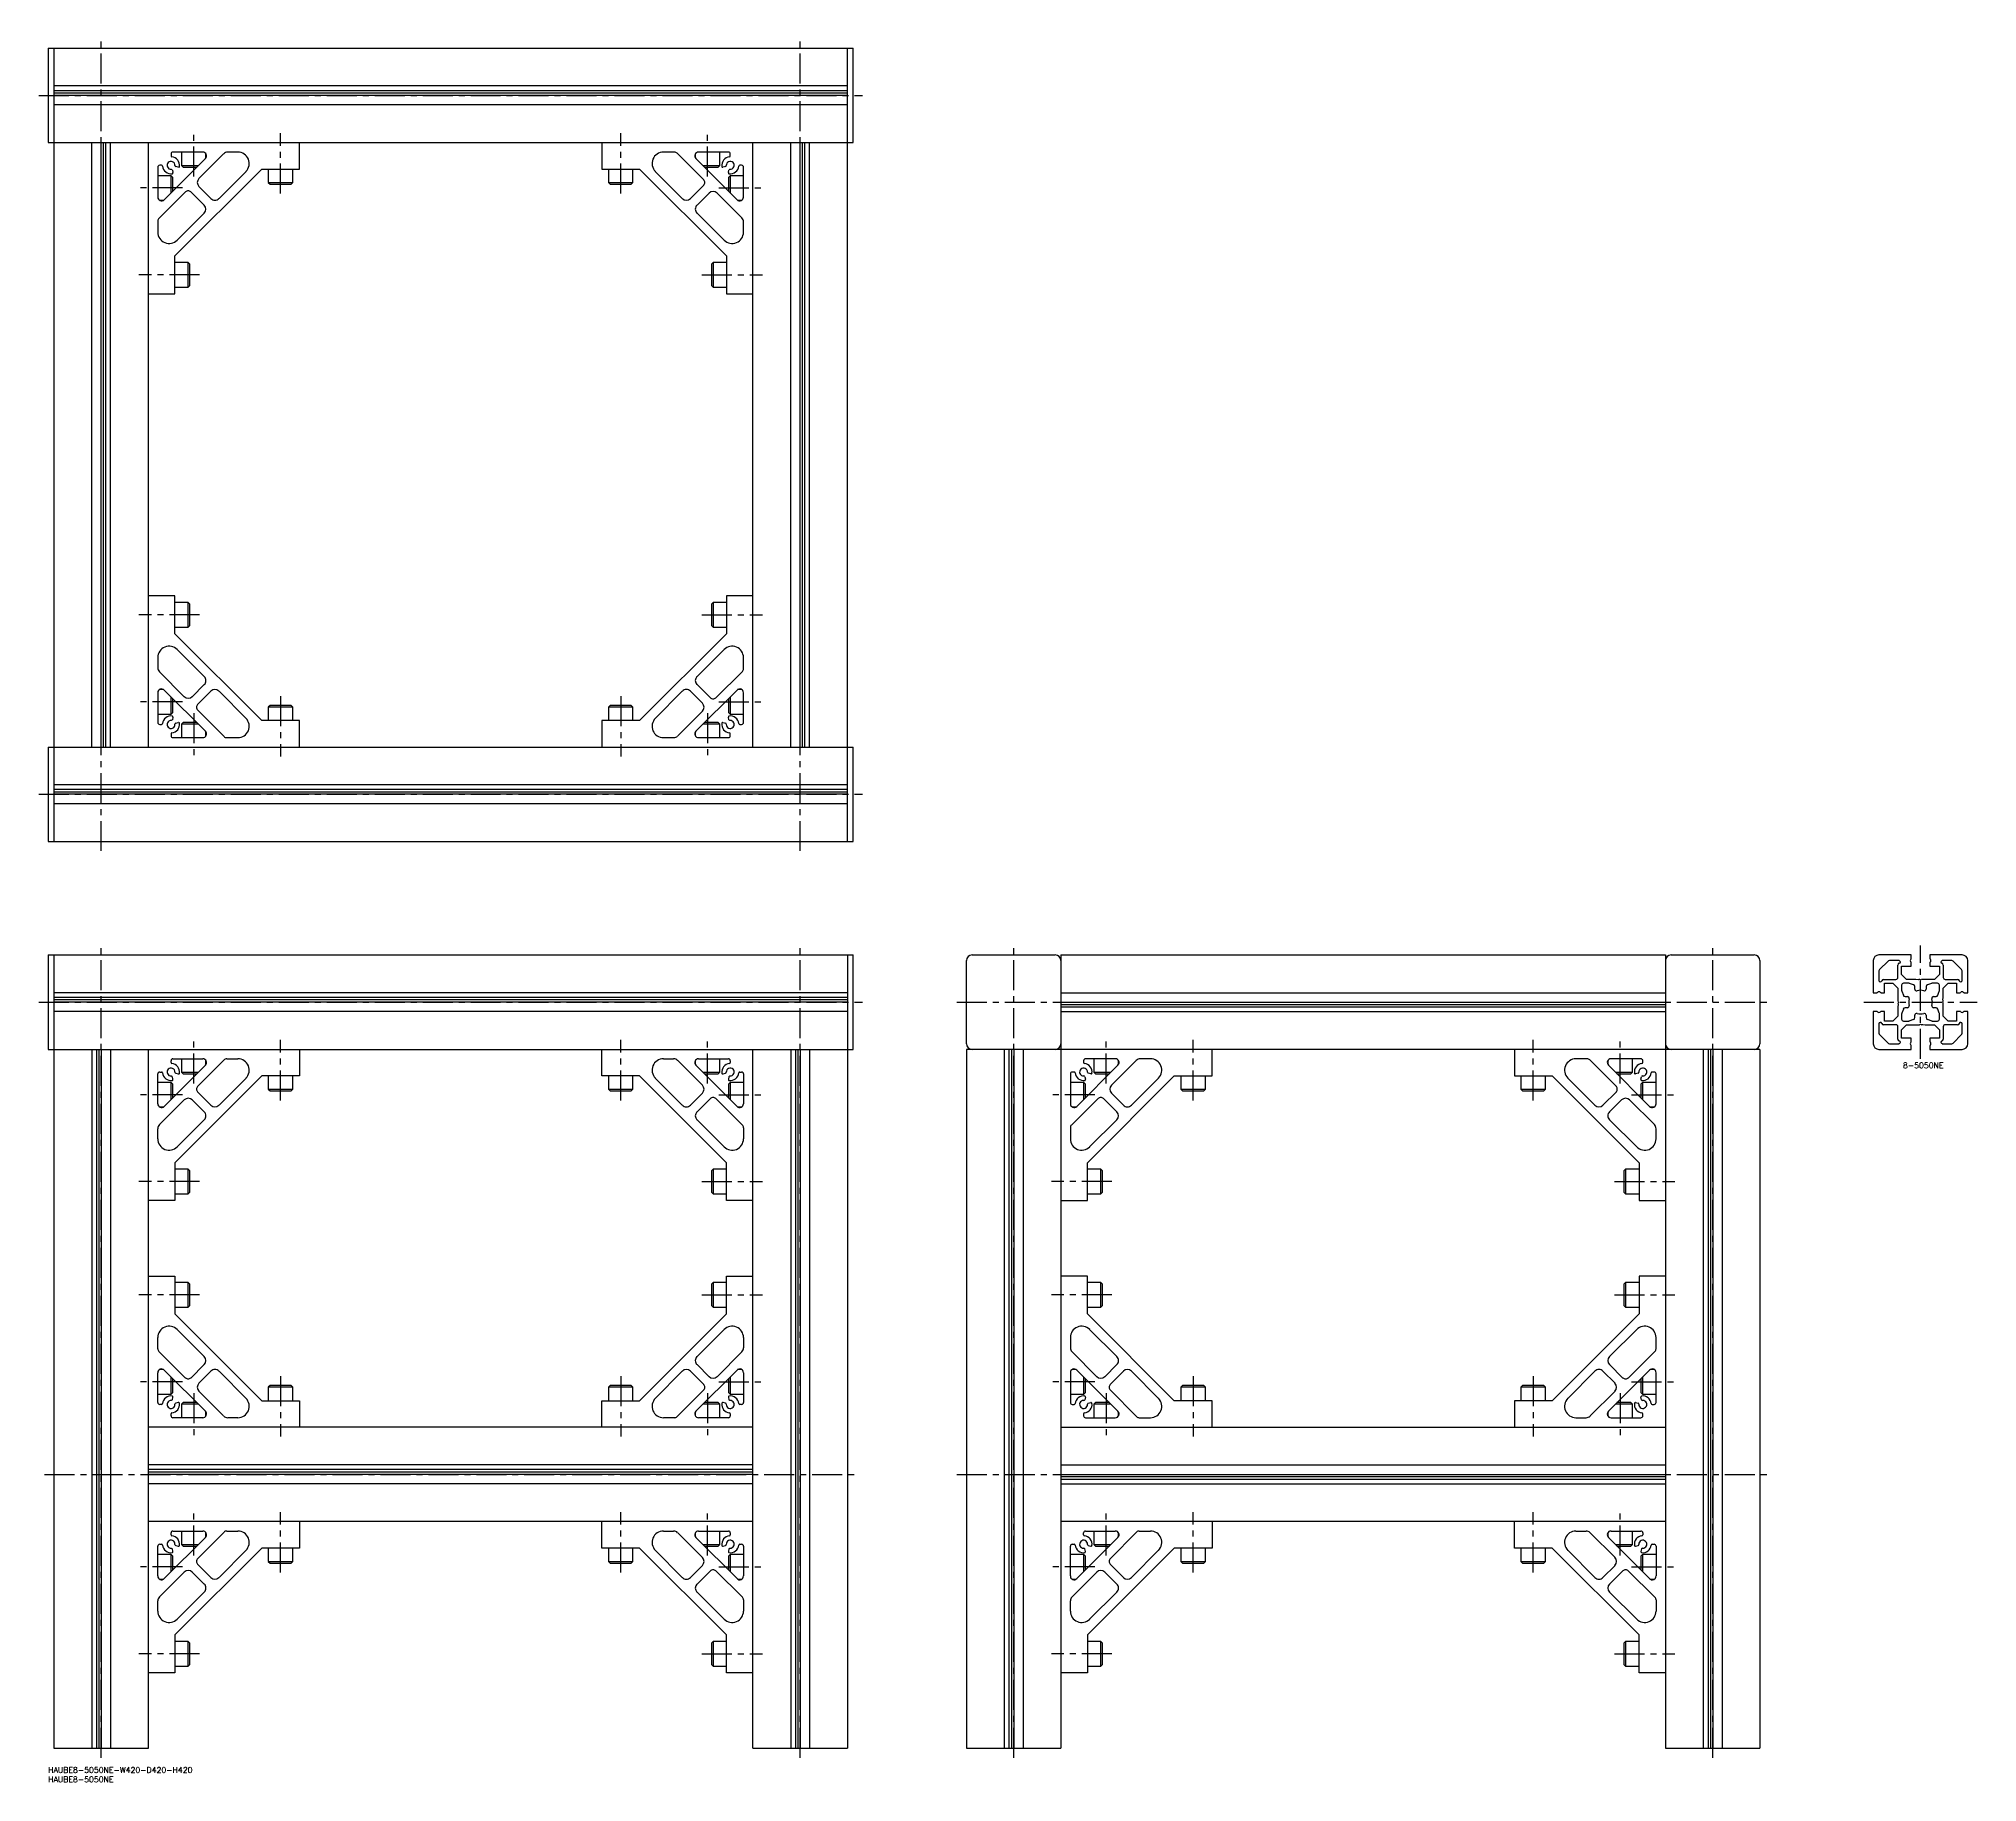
# Model space of a CAD drawing. Extents: x -5 to 1021, y -8 to 915.
import ezdxf

# ---------------------------------------------------------------- set-up
doc = ezdxf.new("R2010")
doc.units = 0
doc.header["$LTSCALE"] = 0.5
doc.linetypes.add('CENTER', pattern=[50.8, 31.75, -6.35, 6.35, -6.35])
for name, color, linetype in [('MSM_CENTER', 1, 'CENTER'), ('MSM_CONTINUOUS', 7, 'CONTINUOUS'), ('MSM_PART_NUMBER', 7, 'CONTINUOUS')]:
    doc.layers.add(name, color=color, linetype=linetype)
doc.styles.get("Standard").update_dxf_attribs({"font": 'txt.shx', "height": 3, "bigfont": 'bigfont.shx'})

# ---------------------------------------------------------------- blocks, each defined once
blk = doc.blocks.new('*U8')
at = {"layer": 'MSM_PART_NUMBER'}
blk.add_text('HAUBE8-5050NE-W420-D420-H420', height=3, dxfattribs=at).set_placement((0, -3))
blk = doc.blocks.new('*U9')
at = {"layer": 'MSM_PART_NUMBER'}
blk.add_text('HAUBE8-5050NE', height=3, dxfattribs=at).set_placement((0, -8))
blk = doc.blocks.new('*U10')
at = {"layer": 'MSM_PART_NUMBER'}
blk.add_text('8-5050NE', height=3, dxfattribs=at).set_placement((981.7, 370))

msp = doc.modelspace()

# ---------------------------------------------------------------- linework, layer by layer
at = {"layer": 'MSM_CENTER'}
for p, q in [((28, 485), (28, 915)), ((398, 485), (398, 915)), ((-5, 885), (431, 885)), ((77, 842), (77, 865)), ((123, 833), (123, 865)), ((303, 833), (303, 865)), ((349, 842), (349, 865)), ((71, 836), (48, 836)), ((355, 836), (378, 836)), ((80, 790), (48, 790)), ((346, 790), (378, 790)), ((80, 610), (48, 610)), ((346, 610), (378, 610)), ((123, 567), (123, 535)), ((303, 567), (303, 535)), ((71, 564), (48, 564)), ((77, 558), (77, 535)), ((349, 558), (349, 535)), ((355, 564), (378, 564)), ((-5, 515), (431, 515)), ((28, 5), (28, 435)), ((398, 5), (398, 435)), ((511, 5), (511, 435)), ((881, 5), (881, 435)), ((991, 375), (991, 435)), ((-5, 405), (431, 405)), ((481, 405), (911, 405)), ((961, 405), (1021, 405)), ((77, 362), (77, 385)), ((123, 353), (123, 385)), ((303, 353), (303, 385)), ((349, 362), (349, 385)), ((560, 362), (560, 385)), ((606, 353), (606, 385)), ((786, 353), (786, 385)), ((832, 362), (832, 385)), ((71, 356), (48, 356)), ((355, 356), (378, 356)), ((554, 356), (531, 356)), ((838, 356), (861, 356)), ((80, 310), (48, 310)), ((346, 310), (378, 310)), ((563, 310), (531, 310)), ((829, 310), (861, 310)), ((80, 250), (48, 250)), ((346, 250), (378, 250)), ((563, 250), (531, 250)), ((829, 250), (861, 250)), ((123, 207), (123, 175)), ((303, 207), (303, 175)), ((606, 207), (606, 175)), ((786, 207), (786, 175)), ((71, 204), (48, 204)), ((77, 198), (77, 175)), ((349, 198), (349, 175)), ((355, 204), (378, 204)), ((554, 204), (531, 204)), ((560, 198), (560, 175)), ((832, 198), (832, 175)), ((838, 204), (861, 204)), ((-2, 155), (428, 155)), ((481, 155), (911, 155)), ((77, 112), (77, 135)), ((123, 103), (123, 135)), ((303, 103), (303, 135)), ((349, 112), (349, 135)), ((560, 112), (560, 135)), ((606, 103), (606, 135)), ((786, 103), (786, 135)), ((832, 112), (832, 135)), ((71, 106), (48, 106)), ((355, 106), (378, 106)), ((554, 106), (531, 106)), ((838, 106), (861, 106)), ((80, 60), (48, 60)), ((346, 60), (378, 60)), ((563, 60), (531, 60)), ((829, 60), (861, 60))]:
    msp.add_line(p, q, dxfattribs=at)
at = {"layer": 'MSM_CONTINUOUS'}
for p, q in [((0, 910), (0, 860)), ((0, 910), (426, 910)), ((3, 910), (3, 490)), ((423, 490), (423, 910)), ((426, 860), (426, 910)), ((423, 890), (3, 890)), ((423, 887.5), (3, 887.5)), ((423, 886.2), (3, 886.2)), ((423, 885), (3, 885)), ((423, 880), (3, 880)), ((0, 860), (426, 860)), ((23, 540), (23, 860)), ((28, 540), (28, 860)), ((29.2, 540), (29.2, 860)), ((30.5, 540), (30.5, 860)), ((33, 540), (33, 860)), ((53, 540), (53, 860)), ((61.4, 829.8), (83.2, 851.6)), ((65, 854), (65, 853)), ((81.8, 855), (66, 855)), ((70.5, 855), (70.5, 847.9)), ((92.8, 854.1), (79.7, 841)), ((83.5, 851.9), (83.5, 854.1)), ((100.4, 855), (95, 855)), ((133, 846), (133, 860)), ((293, 860), (293, 846)), ((331.5, 855), (325.6, 855)), ((347, 840.3), (332.9, 854.4)), ((342.5, 854.1), (342.5, 851.9)), ((342.8, 851.6), (364.6, 829.8)), ((360, 855), (344.2, 855)), ((355.5, 847.9), (355.5, 855)), ((361, 853), (361, 854)), ((373, 540), (373, 860)), ((393, 540), (393, 860)), ((398, 540), (398, 860)), ((399.2, 540), (399.2, 860)), ((400.5, 540), (400.5, 860)), ((403, 540), (403, 860)), ((58, 847), (58, 831.2)), ((65.1, 842.5), (58, 842.5)), ((60, 848), (59, 848)), ((66, 841.6), (65.1, 842.5)), ((65.1, 833.5), (65.1, 842.5)), ((65.7, 845.5), (66, 844.2)), ((66, 834.3), (66, 841.6)), ((67, 800), (113, 846)), ((68.8, 847), (67.5, 847.3)), ((70.5, 847.9), (71.4, 847)), ((70.5, 847.9), (79.5, 847.9)), ((71.4, 847), (78.7, 847)), ((90.4, 830.4), (104.7, 844.8)), ((113, 846), (133, 846)), ((116.5, 846), (116.5, 838.9)), ((129.5, 838.9), (129.5, 846)), ((293, 846), (313, 846)), ((296.5, 846), (296.5, 838.9)), ((309.5, 838.9), (309.5, 846)), ((313, 846), (359, 800)), ((321.3, 844.8), (335.6, 830.4)), ((346.5, 847.9), (355.5, 847.9)), ((347.3, 847), (354.6, 847)), ((354.6, 847), (355.5, 847.9)), ((358.5, 847.3), (357.2, 847)), ((360, 844.2), (360.3, 845.5)), ((360.9, 842.5), (360, 841.6)), ((360, 841.6), (360, 834.3)), ((368, 842.5), (360.9, 842.5)), ((360.9, 842.5), (360.9, 833.5)), ((367, 848), (366, 848)), ((368, 831.2), (368, 847)), ((72.7, 834), (58.6, 819.9)), ((82.6, 826.9), (75.5, 834)), ((79.7, 836.8), (86.1, 830.4)), ((116.5, 838.9), (117.4, 838)), ((116.5, 838.9), (129.5, 838.9)), ((117.4, 838), (128.6, 838)), ((128.6, 838), (129.5, 838.9)), ((296.5, 838.9), (297.4, 838)), ((296.5, 838.9), (309.5, 838.9)), ((297.4, 838), (308.6, 838)), ((308.6, 838), (309.5, 838.9)), ((339.9, 830.4), (347, 837.5)), ((349.8, 833.3), (343.4, 826.9)), ((367.1, 820.2), (354, 833.3)), ((58.9, 829.5), (61.1, 829.5)), ((68.2, 808.3), (82.6, 822.6)), ((343.4, 822.6), (357.8, 808.3)), ((364.9, 829.5), (367.1, 829.5)), ((58, 818.5), (58, 812.6)), ((368, 812.6), (368, 818)), ((67, 780), (67, 800)), ((74.1, 796.5), (67, 796.5)), ((75, 795.6), (74.1, 796.5)), ((74.1, 783.5), (74.1, 796.5)), ((75, 784.4), (75, 795.6)), ((351.9, 796.5), (351, 795.6)), ((351, 795.6), (351, 784.4)), ((359, 796.5), (351.9, 796.5)), ((351.9, 796.5), (351.9, 783.5)), ((359, 800), (359, 780)), ((53, 780), (67, 780)), ((67, 783.5), (74.1, 783.5)), ((74.1, 783.5), (75, 784.4)), ((351, 784.4), (351.9, 783.5)), ((351.9, 783.5), (359, 783.5)), ((359, 780), (373, 780)), ((67, 620), (53, 620)), ((67, 600), (67, 620)), ((74.1, 616.5), (67, 616.5)), ((75, 615.6), (74.1, 616.5)), ((74.1, 603.5), (74.1, 616.5)), ((75, 604.4), (75, 615.6)), ((351.9, 616.5), (351, 615.6)), ((351, 615.6), (351, 604.4)), ((359, 616.5), (351.9, 616.5)), ((351.9, 616.5), (351.9, 603.5)), ((373, 620), (359, 620)), ((359, 620), (359, 600)), ((67, 603.5), (74.1, 603.5)), ((113, 554), (67, 600)), ((74.1, 603.5), (75, 604.4)), ((359, 600), (313, 554)), ((351, 604.4), (351.9, 603.5)), ((351.9, 603.5), (359, 603.5)), ((58, 587.4), (58, 582)), ((82.6, 577.4), (68.2, 591.7)), ((357.8, 591.7), (343.4, 577.4)), ((368, 581.5), (368, 587.4)), ((58.9, 579.8), (72, 566.7)), ((353.3, 566), (367.4, 580.1)), ((58, 568.8), (58, 553)), ((61.1, 570.5), (58.9, 570.5)), ((83.2, 548.4), (61.4, 570.2)), ((65.1, 557.5), (65.1, 566.5)), ((66, 558.4), (66, 565.7)), ((76.2, 566.7), (82.6, 573.1)), ((86.1, 569.6), (79, 562.5)), ((104.7, 555.2), (90.4, 569.6)), ((335.6, 569.6), (321.3, 555.2)), ((346.3, 563.2), (339.9, 569.6)), ((364.6, 570.2), (342.8, 548.4)), ((343.4, 573.1), (350.5, 566)), ((360, 565.7), (360, 558.4)), ((360.9, 566.5), (360.9, 557.5)), ((367.1, 570.5), (364.9, 570.5)), ((368, 553), (368, 568.8)), ((58, 557.5), (65.1, 557.5)), ((65.1, 557.5), (66, 558.4)), ((66, 555.8), (65.7, 554.5)), ((79, 559.7), (93.1, 545.6)), ((117.4, 562), (116.5, 561.1)), ((116.5, 561.1), (116.5, 554)), ((129.5, 561.1), (116.5, 561.1)), ((128.6, 562), (117.4, 562)), ((129.5, 561.1), (128.6, 562)), ((129.5, 554), (129.5, 561.1)), ((297.4, 562), (296.5, 561.1)), ((296.5, 561.1), (296.5, 554)), ((309.5, 561.1), (296.5, 561.1)), ((308.6, 562), (297.4, 562)), ((309.5, 561.1), (308.6, 562)), ((309.5, 554), (309.5, 561.1)), ((333.2, 545.9), (346.3, 559)), ((360, 558.4), (360.9, 557.5)), ((360.3, 554.5), (360, 555.8)), ((360.9, 557.5), (368, 557.5)), ((59, 552), (60, 552)), ((65, 547), (65, 546)), ((66, 545), (81.8, 545)), ((67.5, 552.7), (68.8, 553)), ((71.4, 553), (70.5, 552.1)), ((70.5, 552.1), (70.5, 545)), ((79.5, 552.1), (70.5, 552.1)), ((78.7, 553), (71.4, 553)), ((83.5, 545.9), (83.5, 548.1)), ((94.5, 545), (100.4, 545)), ((133, 554), (113, 554)), ((133, 540), (133, 554)), ((293, 554), (293, 540)), ((313, 554), (293, 554)), ((325.6, 545), (331, 545)), ((342.5, 548.1), (342.5, 545.9)), ((344.2, 545), (360, 545)), ((355.5, 552.1), (346.5, 552.1)), ((354.6, 553), (347.3, 553)), ((355.5, 552.1), (354.6, 553)), ((355.5, 545), (355.5, 552.1)), ((357.2, 553), (358.5, 552.7)), ((361, 546), (361, 547)), ((366, 552), (367, 552)), ((0, 540), (426, 540)), ((0, 540), (0, 490)), ((426, 490), (426, 540)), ((423, 520), (3, 520)), ((423, 517.5), (3, 517.5)), ((423, 516.2), (3, 516.2)), ((423, 515), (3, 515)), ((423, 510), (3, 510)), ((0, 490), (426, 490)), ((0, 430), (0, 380)), ((0, 430), (426, 430)), ((3, 430), (3, 10)), ((423, 430), (423, 10)), ((426, 380), (426, 430)), ((486, 383), (486, 427)), ((489, 430), (533, 430)), ((536, 430), (536, 10)), ((536, 430), (856, 430)), ((856, 430), (856, 10)), ((859, 430), (903, 430)), ((906, 427), (906, 383)), ((966, 427), (966, 410)), ((986, 430), (969, 430)), ((969, 421.5), (969, 416.5)), ((973.8, 426.7), (969.3, 422.2)), ((979.6, 427), (974.5, 427)), ((979, 418), (979, 424.6)), ((981, 419.6), (981, 424)), ((981, 424), (986, 424)), ((986, 428.1), (986, 430)), ((986, 424), (986, 425.9)), ((1013, 430), (996, 430)), ((996, 430), (996, 428.1)), ((996, 425.9), (996, 424)), ((996, 424), (1001, 424)), ((1001, 424), (1001, 419.6)), ((1007.5, 427), (1002.5, 427)), ((1003, 424.6), (1003, 418)), ((1012.7, 422.2), (1008.2, 426.7)), ((1013, 416.5), (1013, 421.5)), ((1016, 410), (1016, 427)), ((971.4, 417), (978, 417)), ((972, 410), (972, 415)), ((972, 415), (976.4, 415)), ((976.4, 415), (979, 412.4)), ((979, 412.4), (979, 405.7)), ((983.6, 417), (981, 419.6)), ((981, 414), (981, 411.2)), ((981.1, 410.8), (981.9, 408.7)), ((984.8, 415), (982, 415)), ((988.5, 417), (983.6, 417)), ((987.3, 414.1), (985.2, 414.9)), ((988, 411.9), (988, 413.2)), ((989.8, 416.8), (988.5, 417)), ((990.1, 416.9), (989.8, 416.8)), ((991, 416.7), (990.6, 416.9)), ((991.4, 416.9), (991, 416.7)), ((998.4, 417), (991.7, 417)), ((994, 413.2), (994, 411.9)), ((996.8, 414.9), (994.7, 414.1)), ((1000, 415), (997.2, 415)), ((1001, 419.6), (998.4, 417)), ((1000.1, 408.7), (1000.9, 410.8)), ((1001, 411.2), (1001, 414)), ((1003, 412.4), (1005.6, 415)), ((1003, 407.5), (1003, 412.4)), ((1004, 417), (1010.6, 417)), ((1005.6, 415), (1010, 415)), ((1010, 415), (1010, 410)), ((423, 410), (3, 410)), ((423, 407.5), (3, 407.5)), ((423, 406.2), (3, 406.2)), ((423, 405), (3, 405)), ((536, 410), (856, 410)), ((536, 405), (856, 405)), ((536, 403.8), (856, 403.8)), ((536, 402.5), (856, 402.5)), ((966, 410), (967.9, 410)), ((970.1, 410), (972, 410)), ((979.2, 403.8), (979, 402.5)), ((979, 402.5), (979, 397.6)), ((979.1, 405.4), (979.3, 405)), ((979.3, 405), (979.1, 404.6)), ((979.1, 404.1), (979.2, 403.8)), ((981.9, 401.3), (981.1, 399.2)), ((982.8, 408), (984.1, 408)), ((984.1, 402), (982.8, 402)), ((997.9, 408), (999.2, 408)), ((999.2, 402), (997.9, 402)), ((1000.9, 399.2), (1000.1, 401.3)), ((1002.7, 405), (1002.9, 405.4)), ((1002.9, 404.6), (1002.7, 405)), ((1002.8, 406.2), (1003, 407.5)), ((1002.9, 405.9), (1002.8, 406.2)), ((1003, 397.6), (1003, 404.3)), ((1010, 410), (1011.9, 410)), ((1014.1, 410), (1016, 410)), ((423, 400), (3, 400)), ((536, 400), (856, 400)), ((967.9, 400), (966, 400)), ((966, 400), (966, 383)), ((969, 393.5), (969, 388.5)), ((972, 400), (970.1, 400)), ((978, 393), (971.4, 393)), ((972, 395), (972, 400)), ((976.4, 395), (972, 395)), ((979, 397.6), (976.4, 395)), ((979, 385.4), (979, 392)), ((981, 398.8), (981, 396)), ((981, 390.4), (983.6, 393)), ((981, 386), (981, 390.4)), ((982, 395), (984.8, 395)), ((983.6, 393), (990.3, 393)), ((985.2, 395.1), (987.3, 395.9)), ((988, 396.8), (988, 398.1)), ((990.6, 393.1), (991, 393.3)), ((991, 393.3), (991.4, 393.1)), ((991.9, 393.1), (992.2, 393.2)), ((992.2, 393.2), (993.5, 393)), ((993.5, 393), (998.4, 393)), ((994, 398.1), (994, 396.8)), ((994.7, 395.9), (996.8, 395.1)), ((997.2, 395), (1000, 395)), ((998.4, 393), (1001, 390.4)), ((1001, 396), (1001, 398.8)), ((1001, 390.4), (1001, 386)), ((1005.6, 395), (1003, 397.6)), ((1003, 392), (1003, 385.4)), ((1010.6, 393), (1004, 393)), ((1010, 395), (1005.6, 395)), ((1011.9, 400), (1010, 400)), ((1010, 400), (1010, 395)), ((1013, 388.5), (1013, 393.5)), ((1016, 400), (1014.1, 400)), ((1016, 383), (1016, 400)), ((0, 380), (426, 380)), ((23, 380), (23, 10)), ((25.5, 380), (25.5, 10)), ((26.8, 380), (26.8, 10)), ((28, 380), (28, 10)), ((33, 380), (33, 10)), ((53, 10), (53, 380)), ((133, 380), (133, 366)), ((293, 366), (293, 380)), ((373, 10), (373, 380)), ((393, 380), (393, 10)), ((395.5, 380), (395.5, 10)), ((396.8, 380), (396.8, 10)), ((398, 380), (398, 10)), ((403, 380), (403, 10)), ((906, 380), (486, 380)), ((486, 380), (486, 10)), ((506, 380), (506, 10)), ((508.5, 380), (508.5, 10)), ((509.8, 380), (509.8, 10)), ((511, 380), (511, 10)), ((516, 380), (516, 10)), ((616, 366), (616, 380)), ((776, 380), (776, 366)), ((876, 380), (876, 10)), ((878.5, 380), (878.5, 10)), ((879.8, 380), (879.8, 10)), ((881, 380), (881, 10)), ((886, 380), (886, 10)), ((906, 380), (906, 10)), ((969, 380), (986, 380)), ((969.3, 387.8), (973.8, 383.3)), ((974.5, 383), (979.6, 383)), ((986, 386), (981, 386)), ((986, 384.1), (986, 386)), ((986, 380), (986, 381.9)), ((1001, 386), (996, 386)), ((996, 386), (996, 384.1)), ((996, 381.9), (996, 380)), ((996, 380), (1013, 380)), ((1002.5, 383), (1007.5, 383)), ((1008.2, 383.3), (1012.7, 387.8)), ((83.2, 371.6), (61.4, 349.8)), ((65, 373), (65, 374)), ((66, 375), (81.8, 375)), ((70.5, 375), (70.5, 367.9)), ((79, 360.3), (93.1, 374.4)), ((83.5, 371.9), (83.5, 374.1)), ((94.5, 375), (100.4, 375)), ((325.6, 375), (331, 375)), ((333.2, 374.1), (346.3, 361)), ((342.5, 374.1), (342.5, 371.9)), ((364.6, 349.8), (342.8, 371.6)), ((344.2, 375), (360, 375)), ((355.5, 367.9), (355.5, 375)), ((361, 374), (361, 373)), ((544.4, 349.8), (566.2, 371.6)), ((548, 374), (548, 373)), ((564.8, 375), (549, 375)), ((553.5, 375), (553.5, 367.9)), ((575.8, 374.1), (562.7, 361)), ((566.5, 371.9), (566.5, 374.1)), ((583.4, 375), (578, 375)), ((814.5, 375), (808.6, 375)), ((830, 360.3), (815.9, 374.4)), ((825.5, 374.1), (825.5, 371.9)), ((825.8, 371.6), (847.6, 349.8)), ((843, 375), (827.2, 375)), ((838.5, 367.9), (838.5, 375)), ((844, 373), (844, 374)), ((58, 351.2), (58, 367)), ((65.1, 362.5), (58, 362.5)), ((59, 368), (60, 368)), ((66, 361.6), (65.1, 362.5)), ((65.1, 353.5), (65.1, 362.5)), ((66, 364.2), (65.7, 365.5)), ((66, 354.3), (66, 361.6)), ((113, 366), (67, 320)), ((67.5, 367.3), (68.8, 367)), ((70.5, 367.9), (71.4, 367)), ((70.5, 367.9), (79.5, 367.9)), ((71.4, 367), (78.7, 367)), ((104.7, 364.8), (90.4, 350.4)), ((133, 366), (113, 366)), ((116.5, 366), (116.5, 358.9)), ((129.5, 358.9), (129.5, 366)), ((313, 366), (293, 366)), ((296.5, 366), (296.5, 358.9)), ((309.5, 358.9), (309.5, 366)), ((359, 320), (313, 366)), ((335.6, 350.4), (321.3, 364.8)), ((346.5, 367.9), (355.5, 367.9)), ((347.3, 367), (354.6, 367)), ((354.6, 367), (355.5, 367.9)), ((357.2, 367), (358.5, 367.3)), ((360.3, 365.5), (360, 364.2)), ((360.9, 362.5), (360, 361.6)), ((360, 361.6), (360, 354.3)), ((368, 362.5), (360.9, 362.5)), ((360.9, 362.5), (360.9, 353.5)), ((366, 368), (367, 368)), ((368, 367), (368, 351.2)), ((541, 367), (541, 351.2)), ((548.1, 362.5), (541, 362.5)), ((543, 368), (542, 368)), ((549, 361.6), (548.1, 362.5)), ((548.1, 353.5), (548.1, 362.5)), ((548.7, 365.5), (549, 364.2)), ((549, 354.3), (549, 361.6)), ((550, 320), (596, 366)), ((551.8, 367), (550.5, 367.3)), ((553.5, 367.9), (554.4, 367)), ((553.5, 367.9), (562.5, 367.9)), ((554.4, 367), (561.7, 367)), ((573.4, 350.4), (587.7, 364.8)), ((596, 366), (616, 366)), ((599.5, 366), (599.5, 358.9)), ((612.5, 358.9), (612.5, 366)), ((776, 366), (796, 366)), ((779.5, 366), (779.5, 358.9)), ((792.5, 358.9), (792.5, 366)), ((796, 366), (842, 320)), ((804.3, 364.8), (818.6, 350.4)), ((829.5, 367.9), (838.5, 367.9)), ((830.3, 367), (837.6, 367)), ((837.6, 367), (838.5, 367.9)), ((841.5, 367.3), (840.2, 367)), ((843, 364.2), (843.3, 365.5)), ((843.9, 362.5), (843, 361.6)), ((843, 361.6), (843, 354.3)), ((851, 362.5), (843.9, 362.5)), ((843.9, 362.5), (843.9, 353.5)), ((850, 368), (849, 368)), ((851, 351.2), (851, 367)), ((58.9, 340.2), (72, 353.3)), ((58.9, 349.5), (61.1, 349.5)), ((76.2, 353.3), (82.6, 346.9)), ((86.1, 350.4), (79, 357.5)), ((116.5, 358.9), (117.4, 358)), ((116.5, 358.9), (129.5, 358.9)), ((117.4, 358), (128.6, 358)), ((128.6, 358), (129.5, 358.9)), ((296.5, 358.9), (297.4, 358)), ((296.5, 358.9), (309.5, 358.9)), ((297.4, 358), (308.6, 358)), ((308.6, 358), (309.5, 358.9)), ((346.3, 356.8), (339.9, 350.4)), ((343.4, 346.9), (350.5, 354)), ((353.3, 354), (367.4, 339.9)), ((364.9, 349.5), (367.1, 349.5)), ((555.7, 354), (541.6, 339.9)), ((541.9, 349.5), (544.1, 349.5)), ((565.6, 346.9), (558.5, 354)), ((562.7, 356.8), (569.1, 350.4)), ((599.5, 358.9), (600.4, 358)), ((599.5, 358.9), (612.5, 358.9)), ((600.4, 358), (611.6, 358)), ((611.6, 358), (612.5, 358.9)), ((779.5, 358.9), (780.4, 358)), ((779.5, 358.9), (792.5, 358.9)), ((780.4, 358), (791.6, 358)), ((791.6, 358), (792.5, 358.9)), ((822.9, 350.4), (830, 357.5)), ((832.8, 353.3), (826.4, 346.9)), ((850.1, 340.2), (837, 353.3)), ((847.9, 349.5), (850.1, 349.5)), ((82.6, 342.6), (68.2, 328.3)), ((357.8, 328.3), (343.4, 342.6)), ((551.2, 328.3), (565.6, 342.6)), ((826.4, 342.6), (840.8, 328.3)), ((58, 332.6), (58, 338)), ((368, 338.5), (368, 332.6)), ((541, 338.5), (541, 332.6)), ((851, 332.6), (851, 338)), ((67, 320), (67, 300)), ((359, 300), (359, 320)), ((550, 300), (550, 320)), ((842, 320), (842, 300)), ((74.1, 316.5), (67, 316.5)), ((75, 315.6), (74.1, 316.5)), ((74.1, 303.5), (74.1, 316.5)), ((75, 304.4), (75, 315.6)), ((351.9, 316.5), (351, 315.6)), ((351, 315.6), (351, 304.4)), ((359, 316.5), (351.9, 316.5)), ((351.9, 316.5), (351.9, 303.5)), ((557.1, 316.5), (550, 316.5)), ((558, 315.6), (557.1, 316.5)), ((557.1, 303.5), (557.1, 316.5)), ((558, 304.4), (558, 315.6)), ((834.9, 316.5), (834, 315.6)), ((834, 315.6), (834, 304.4)), ((842, 316.5), (834.9, 316.5)), ((834.9, 316.5), (834.9, 303.5)), ((67, 300), (53, 300)), ((67, 303.5), (74.1, 303.5)), ((74.1, 303.5), (75, 304.4)), ((351, 304.4), (351.9, 303.5)), ((351.9, 303.5), (359, 303.5)), ((373, 300), (359, 300)), ((536, 300), (550, 300)), ((550, 303.5), (557.1, 303.5)), ((557.1, 303.5), (558, 304.4)), ((834, 304.4), (834.9, 303.5)), ((834.9, 303.5), (842, 303.5)), ((842, 300), (856, 300)), ((53, 260), (67, 260)), ((67, 260), (67, 240)), ((74.1, 256.5), (67, 256.5)), ((75, 255.6), (74.1, 256.5)), ((74.1, 243.5), (74.1, 256.5)), ((351.9, 256.5), (351, 255.6)), ((359, 256.5), (351.9, 256.5)), ((351.9, 256.5), (351.9, 243.5)), ((359, 240), (359, 260)), ((359, 260), (373, 260)), ((550, 260), (536, 260)), ((550, 240), (550, 260)), ((557.1, 256.5), (550, 256.5)), ((558, 255.6), (557.1, 256.5)), ((557.1, 243.5), (557.1, 256.5)), ((834.9, 256.5), (834, 255.6)), ((842, 256.5), (834.9, 256.5)), ((834.9, 256.5), (834.9, 243.5)), ((856, 260), (842, 260)), ((842, 260), (842, 240)), ((75, 244.4), (75, 255.6)), ((351, 255.6), (351, 244.4)), ((558, 244.4), (558, 255.6)), ((834, 255.6), (834, 244.4)), ((67, 243.5), (74.1, 243.5)), ((67, 240), (113, 194)), ((74.1, 243.5), (75, 244.4)), ((313, 194), (359, 240)), ((351, 244.4), (351.9, 243.5)), ((351.9, 243.5), (359, 243.5)), ((550, 243.5), (557.1, 243.5)), ((596, 194), (550, 240)), ((557.1, 243.5), (558, 244.4)), ((842, 240), (796, 194)), ((834, 244.4), (834.9, 243.5)), ((834.9, 243.5), (842, 243.5)), ((58, 221.5), (58, 227.4)), ((68.2, 231.7), (82.6, 217.4)), ((343.4, 217.4), (357.8, 231.7)), ((368, 227.4), (368, 222)), ((541, 227.4), (541, 222)), ((565.6, 217.4), (551.2, 231.7)), ((840.8, 231.7), (826.4, 217.4)), ((851, 221.5), (851, 227.4)), ((72.7, 206), (58.6, 220.1)), ((367.1, 219.8), (354, 206.7)), ((541.9, 219.8), (555, 206.7)), ((836.3, 206), (850.4, 220.1)), ((58, 193), (58, 208.8)), ((61.1, 210.5), (58.9, 210.5)), ((61.4, 210.2), (83.2, 188.4)), ((65.1, 197.5), (65.1, 206.5)), ((66, 198.4), (66, 205.7)), ((82.6, 213.1), (75.5, 206)), ((79.7, 203.2), (86.1, 209.6)), ((90.4, 209.6), (104.7, 195.2)), ((321.3, 195.2), (335.6, 209.6)), ((339.9, 209.6), (347, 202.5)), ((342.8, 188.4), (364.6, 210.2)), ((349.8, 206.7), (343.4, 213.1)), ((360, 205.7), (360, 198.4)), ((360.9, 206.5), (360.9, 197.5)), ((367.1, 210.5), (364.9, 210.5)), ((368, 208.8), (368, 193)), ((541, 208.8), (541, 193)), ((544.1, 210.5), (541.9, 210.5)), ((566.2, 188.4), (544.4, 210.2)), ((548.1, 197.5), (548.1, 206.5)), ((549, 198.4), (549, 205.7)), ((559.2, 206.7), (565.6, 213.1)), ((569.1, 209.6), (562, 202.5)), ((587.7, 195.2), (573.4, 209.6)), ((818.6, 209.6), (804.3, 195.2)), ((829.3, 203.2), (822.9, 209.6)), ((847.6, 210.2), (825.8, 188.4)), ((826.4, 213.1), (833.5, 206)), ((843, 205.7), (843, 198.4)), ((843.9, 206.5), (843.9, 197.5)), ((850.1, 210.5), (847.9, 210.5)), ((851, 193), (851, 208.8)), ((58, 197.5), (65.1, 197.5)), ((65.1, 197.5), (66, 198.4)), ((65.7, 194.5), (66, 195.8)), ((92.8, 185.9), (79.7, 199)), ((117.4, 202), (116.5, 201.1)), ((116.5, 201.1), (116.5, 194)), ((129.5, 201.1), (116.5, 201.1)), ((128.6, 202), (117.4, 202)), ((129.5, 201.1), (128.6, 202)), ((129.5, 194), (129.5, 201.1)), ((297.4, 202), (296.5, 201.1)), ((296.5, 201.1), (296.5, 194)), ((309.5, 201.1), (296.5, 201.1)), ((308.6, 202), (297.4, 202)), ((309.5, 201.1), (308.6, 202)), ((309.5, 194), (309.5, 201.1)), ((347, 199.7), (332.9, 185.6)), ((360, 198.4), (360.9, 197.5)), ((360, 195.8), (360.3, 194.5)), ((360.9, 197.5), (368, 197.5)), ((541, 197.5), (548.1, 197.5)), ((548.1, 197.5), (549, 198.4)), ((549, 195.8), (548.7, 194.5)), ((562, 199.7), (576.1, 185.6)), ((600.4, 202), (599.5, 201.1)), ((599.5, 201.1), (599.5, 194)), ((612.5, 201.1), (599.5, 201.1)), ((611.6, 202), (600.4, 202)), ((612.5, 201.1), (611.6, 202)), ((612.5, 194), (612.5, 201.1)), ((780.4, 202), (779.5, 201.1)), ((779.5, 201.1), (779.5, 194)), ((792.5, 201.1), (779.5, 201.1)), ((791.6, 202), (780.4, 202)), ((792.5, 201.1), (791.6, 202)), ((792.5, 194), (792.5, 201.1)), ((816.2, 185.9), (829.3, 199)), ((843, 198.4), (843.9, 197.5)), ((843.3, 194.5), (843, 195.8)), ((843.9, 197.5), (851, 197.5)), ((60, 192), (59, 192)), ((65, 186), (65, 187)), ((81.8, 185), (66, 185)), ((68.8, 193), (67.5, 192.7)), ((71.4, 193), (70.5, 192.1)), ((70.5, 192.1), (70.5, 185)), ((79.5, 192.1), (70.5, 192.1)), ((78.7, 193), (71.4, 193)), ((83.5, 185.9), (83.5, 188.1)), ((100.4, 185), (95, 185)), ((113, 194), (133, 194)), ((133, 194), (133, 180)), ((293, 194), (313, 194)), ((293, 180), (293, 194)), ((331.5, 185), (325.6, 185)), ((342.5, 188.1), (342.5, 185.9)), ((360, 185), (344.2, 185)), ((355.5, 192.1), (346.5, 192.1)), ((354.6, 193), (347.3, 193)), ((355.5, 192.1), (354.6, 193)), ((355.5, 185), (355.5, 192.1)), ((358.5, 192.7), (357.2, 193)), ((361, 187), (361, 186)), ((367, 192), (366, 192)), ((542, 192), (543, 192)), ((548, 187), (548, 186)), ((549, 185), (564.8, 185)), ((550.5, 192.7), (551.8, 193)), ((554.4, 193), (553.5, 192.1)), ((553.5, 192.1), (553.5, 185)), ((562.5, 192.1), (553.5, 192.1)), ((561.7, 193), (554.4, 193)), ((566.5, 185.9), (566.5, 188.1)), ((577.5, 185), (583.4, 185)), ((616, 194), (596, 194)), ((616, 180), (616, 194)), ((776, 194), (776, 180)), ((796, 194), (776, 194)), ((808.6, 185), (814, 185)), ((825.5, 188.1), (825.5, 185.9)), ((827.2, 185), (843, 185)), ((838.5, 192.1), (829.5, 192.1)), ((837.6, 193), (830.3, 193)), ((838.5, 192.1), (837.6, 193)), ((838.5, 185), (838.5, 192.1)), ((840.2, 193), (841.5, 192.7)), ((844, 186), (844, 187)), ((849, 192), (850, 192)), ((373, 180), (53, 180)), ((536, 180), (856, 180)), ((373, 160), (53, 160)), ((373, 157.5), (53, 157.5)), ((373, 156.2), (53, 156.2)), ((373, 155), (53, 155)), ((536, 160), (856, 160)), ((536, 155), (856, 155)), ((373, 150), (53, 150)), ((536, 153.8), (856, 153.8)), ((536, 152.5), (856, 152.5)), ((536, 150), (856, 150)), ((373, 130), (53, 130)), ((65, 123), (65, 124)), ((66, 125), (81.8, 125)), ((70.5, 125), (70.5, 117.9)), ((79, 110.3), (93.1, 124.4)), ((83.5, 121.9), (83.5, 124.1)), ((94.5, 125), (100.4, 125)), ((133, 130), (133, 116)), ((293, 116), (293, 130)), ((325.6, 125), (331, 125)), ((333.2, 124.1), (346.3, 111)), ((342.5, 124.1), (342.5, 121.9)), ((344.2, 125), (360, 125)), ((355.5, 117.9), (355.5, 125)), ((361, 124), (361, 123)), ((856, 130), (536, 130)), ((548, 123), (548, 124)), ((549, 125), (564.8, 125)), ((553.5, 125), (553.5, 117.9)), ((562, 110.3), (576.1, 124.4)), ((566.5, 121.9), (566.5, 124.1)), ((577.5, 125), (583.4, 125)), ((616, 130), (616, 116)), ((776, 116), (776, 130)), ((808.6, 125), (814, 125)), ((816.2, 124.1), (829.3, 111)), ((825.5, 124.1), (825.5, 121.9)), ((827.2, 125), (843, 125)), ((838.5, 117.9), (838.5, 125)), ((844, 124), (844, 123)), ((58, 101.2), (58, 117)), ((59, 118), (60, 118)), ((83.2, 121.6), (61.4, 99.8)), ((66, 114.2), (65.7, 115.5)), ((113, 116), (67, 70)), ((67.5, 117.3), (68.8, 117)), ((70.5, 117.9), (71.4, 117)), ((70.5, 117.9), (79.5, 117.9)), ((71.4, 117), (78.7, 117)), ((104.7, 114.8), (90.4, 100.4)), ((133, 116), (113, 116)), ((116.5, 116), (116.5, 108.9)), ((129.5, 108.9), (129.5, 116)), ((313, 116), (293, 116)), ((296.5, 116), (296.5, 108.9)), ((309.5, 108.9), (309.5, 116)), ((359, 70), (313, 116)), ((335.6, 100.4), (321.3, 114.8)), ((364.6, 99.8), (342.8, 121.6)), ((346.5, 117.9), (355.5, 117.9)), ((347.3, 117), (354.6, 117)), ((354.6, 117), (355.5, 117.9)), ((357.2, 117), (358.5, 117.3)), ((360.3, 115.5), (360, 114.2)), ((366, 118), (367, 118)), ((368, 117), (368, 101.2)), ((541, 101.2), (541, 117)), ((542, 118), (543, 118)), ((566.2, 121.6), (544.4, 99.8)), ((549, 114.2), (548.7, 115.5)), ((596, 116), (550, 70)), ((550.5, 117.3), (551.8, 117)), ((553.5, 117.9), (554.4, 117)), ((553.5, 117.9), (562.5, 117.9)), ((554.4, 117), (561.7, 117)), ((587.7, 114.8), (573.4, 100.4)), ((616, 116), (596, 116)), ((599.5, 116), (599.5, 108.9)), ((612.5, 108.9), (612.5, 116)), ((796, 116), (776, 116)), ((779.5, 116), (779.5, 108.9)), ((792.5, 108.9), (792.5, 116)), ((842, 70), (796, 116)), ((818.6, 100.4), (804.3, 114.8)), ((847.6, 99.8), (825.8, 121.6)), ((829.5, 117.9), (838.5, 117.9)), ((830.3, 117), (837.6, 117)), ((837.6, 117), (838.5, 117.9)), ((840.2, 117), (841.5, 117.3)), ((843.3, 115.5), (843, 114.2)), ((849, 118), (850, 118)), ((851, 117), (851, 101.2)), ((65.1, 112.5), (58, 112.5)), ((58.9, 90.2), (72, 103.3)), ((66, 111.6), (65.1, 112.5)), ((65.1, 103.5), (65.1, 112.5)), ((66, 104.3), (66, 111.6)), ((76.2, 103.3), (82.6, 96.9)), ((86.1, 100.4), (79, 107.5)), ((116.5, 108.9), (117.4, 108)), ((116.5, 108.9), (129.5, 108.9)), ((117.4, 108), (128.6, 108)), ((128.6, 108), (129.5, 108.9)), ((296.5, 108.9), (297.4, 108)), ((296.5, 108.9), (309.5, 108.9)), ((297.4, 108), (308.6, 108)), ((308.6, 108), (309.5, 108.9)), ((346.3, 106.8), (339.9, 100.4)), ((343.4, 96.9), (350.5, 104)), ((353.3, 104), (367.4, 89.9)), ((360.9, 112.5), (360, 111.6)), ((360, 111.6), (360, 104.3)), ((368, 112.5), (360.9, 112.5)), ((360.9, 112.5), (360.9, 103.5)), ((548.1, 112.5), (541, 112.5)), ((541.9, 90.2), (555, 103.3)), ((549, 111.6), (548.1, 112.5)), ((548.1, 103.5), (548.1, 112.5)), ((549, 104.3), (549, 111.6)), ((559.2, 103.3), (565.6, 96.9)), ((569.1, 100.4), (562, 107.5)), ((599.5, 108.9), (600.4, 108)), ((599.5, 108.9), (612.5, 108.9)), ((600.4, 108), (611.6, 108)), ((611.6, 108), (612.5, 108.9)), ((779.5, 108.9), (780.4, 108)), ((779.5, 108.9), (792.5, 108.9)), ((780.4, 108), (791.6, 108)), ((791.6, 108), (792.5, 108.9)), ((829.3, 106.8), (822.9, 100.4)), ((826.4, 96.9), (833.5, 104)), ((836.3, 104), (850.4, 89.9)), ((843.9, 112.5), (843, 111.6)), ((843, 111.6), (843, 104.3)), ((851, 112.5), (843.9, 112.5)), ((843.9, 112.5), (843.9, 103.5)), ((58.9, 99.5), (61.1, 99.5)), ((82.6, 92.6), (68.2, 78.3)), ((357.8, 78.3), (343.4, 92.6)), ((364.9, 99.5), (367.1, 99.5)), ((541.9, 99.5), (544.1, 99.5)), ((565.6, 92.6), (551.2, 78.3)), ((840.8, 78.3), (826.4, 92.6)), ((847.9, 99.5), (850.1, 99.5)), ((58, 82.6), (58, 88)), ((368, 88.5), (368, 82.6)), ((541, 82.6), (541, 88)), ((851, 88.5), (851, 82.6)), ((67, 70), (67, 50)), ((74.1, 66.5), (67, 66.5)), ((75, 65.6), (74.1, 66.5)), ((74.1, 53.5), (74.1, 66.5)), ((75, 54.4), (75, 65.6)), ((351.9, 66.5), (351, 65.6)), ((351, 65.6), (351, 54.4)), ((359, 66.5), (351.9, 66.5)), ((351.9, 66.5), (351.9, 53.5)), ((359, 50), (359, 70)), ((550, 70), (550, 50)), ((557.1, 66.5), (550, 66.5)), ((558, 65.6), (557.1, 66.5)), ((557.1, 53.5), (557.1, 66.5)), ((558, 54.4), (558, 65.6)), ((834.9, 66.5), (834, 65.6)), ((834, 65.6), (834, 54.4)), ((842, 66.5), (834.9, 66.5)), ((834.9, 66.5), (834.9, 53.5)), ((842, 50), (842, 70)), ((67, 53.5), (74.1, 53.5)), ((74.1, 53.5), (75, 54.4)), ((351, 54.4), (351.9, 53.5)), ((351.9, 53.5), (359, 53.5)), ((550, 53.5), (557.1, 53.5)), ((557.1, 53.5), (558, 54.4)), ((834, 54.4), (834.9, 53.5)), ((834.9, 53.5), (842, 53.5)), ((67, 50), (53, 50)), ((373, 50), (359, 50)), ((550, 50), (536, 50)), ((856, 50), (842, 50)), ((3, 10), (53, 10)), ((373, 10), (423, 10)), ((486, 10), (536, 10)), ((856, 10), (906, 10))]:
    msp.add_line(p, q, dxfattribs=at)
for centre, radius, start, end in [((66, 854), 1, 90, 180), ((65.5, 853), 0.5, 180, 264.2608), ((65, 848), 4.5, 352.181, 84.2608), ((81.8, 853), 2, 315, 90), ((95, 852), 3, 90, 135), ((100.4, 849), 6, 315, 90), ((325.6, 849), 6, 90, 225), ((331.5, 853), 2, 45, 90), ((344.2, 853), 2, 90, 225), ((361, 848), 4.5, 95.7392, 187.8202), ((360, 854), 1, 0, 90), ((360.5, 853), 0.5, 275.7392, 0), ((59, 847), 1, 90, 180), ((60, 847.5), 0.5, 5.7392, 90), ((65, 848), 4.5, 185.7392, 277.8202), ((65, 848), 2.1, 356.087, 273.9131), ((65.2, 845.4), 0.5, 15.0017, 93.9131), ((65.5, 844), 0.5, 277.8202, 15.0017), ((67.6, 847.8), 0.5, 176.0869, 255.0017), ((69, 847.5), 0.5, 255.0017, 352.181), ((357, 847.5), 0.5, 187.8202, 285.0017), ((358.4, 847.8), 0.5, 285.0017, 3.9131), ((361, 848), 2.1, 266.087, 183.9131), ((360.5, 844), 0.5, 165.0017, 262.181), ((360.8, 845.4), 0.5, 86.0869, 165.0017), ((361, 848), 4.5, 262.181, 354.2608), ((366, 847.5), 0.5, 90, 174.2608), ((367, 847), 1, 0, 90), ((60, 831.2), 2, 180, 315), ((74.1, 832.5), 2, 44.9997, 135), ((81.9, 838.9), 3, 135, 224.9997), ((345.5, 838.9), 2, 314.9997, 45), ((351.9, 831.1), 3, 45, 134.9997), ((366, 831.2), 2, 225, 0), ((80.5, 824.8), 3, 315, 44.9997), ((88.2, 832.5), 3, 224.9997, 315), ((337.8, 832.5), 3, 225, 314.9997), ((345.5, 824.8), 3, 134.9997, 225), ((60, 818.5), 2, 135, 180), ((64, 812.6), 6, 180, 315), ((362, 812.6), 6, 225, 0), ((365, 818), 3, 0, 45), ((64, 587.4), 6, 45, 180), ((362, 587.4), 6, 360, 135), ((61, 582), 3, 180, 225), ((80.5, 575.2), 3, 314.9997, 45), ((345.5, 575.2), 3, 135, 224.9997), ((366, 581.5), 2, 315, 0), ((60, 568.8), 2, 45, 180), ((74.1, 568.9), 3, 225, 314.9997), ((88.2, 567.5), 3, 45, 134.9997), ((337.8, 567.5), 3, 44.9997, 135), ((351.9, 567.5), 2, 224.9997, 315), ((366, 568.8), 2, 0, 135), ((65, 552), 4.5, 82.181, 174.2608), ((65, 552), 2.1, 86.087, 3.9131), ((65.2, 554.6), 0.5, 266.0869, 345.0017), ((65.5, 556), 0.5, 345.0017, 82.181), ((80.5, 561.1), 2, 134.9997, 225), ((100.4, 551), 6, 270, 45), ((325.6, 551), 6, 135, 270), ((344.1, 561.1), 3, 315, 44.9997), ((361, 552), 2.1, 176.087, 93.9131), ((360.5, 556), 0.5, 97.8202, 195.0017), ((360.8, 554.6), 0.5, 195.0017, 273.9131), ((361, 552), 4.5, 5.7392, 97.8202), ((59, 553), 1, 180, 270), ((60, 552.5), 0.5, 270, 354.2608), ((65.5, 547), 0.5, 95.7392, 180), ((66, 546), 1, 180, 270), ((65, 552), 4.5, 275.7392, 7.8202), ((67.6, 552.2), 0.5, 105.0017, 183.9131), ((69, 552.5), 0.5, 7.8202, 105.0017), ((81.8, 547), 2, 270, 45), ((94.5, 547), 2, 225, 270), ((331, 548), 3, 270, 315), ((344.2, 547), 2, 135, 270), ((357, 552.5), 0.5, 75.0017, 172.181), ((361, 552), 4.5, 172.181, 264.2608), ((358.4, 552.2), 0.5, 356.0869, 75.0017), ((360, 546), 1, 270, 0), ((360.5, 547), 0.5, 0, 84.2608), ((366, 552.5), 0.5, 185.7392, 270), ((367, 553), 1, 270, 0), ((489, 427), 3, 90, 180), ((533, 427), 3, 0, 90), ((859, 427), 3, 90, 180), ((903, 427), 3, 0, 90), ((969, 427), 3, 90, 180), ((970, 421.5), 1, 135, 180), ((974.5, 426), 1, 90, 135), ((980, 424.6), 1, 104.9006, 180), ((979.6, 426.2), 0.75, 284.9006, 90), ((986.5, 427), 1, 130.0052, 229.9948), ((985.6, 428.1), 0.4, 310.0052, 0), ((985.6, 425.9), 0.4, 0, 49.9948), ((996.4, 428.1), 0.4, 180, 229.9948), ((996.4, 425.9), 0.4, 130.0052, 180), ((995.5, 427), 1, 310.0052, 49.9948), ((1002.5, 426.2), 0.75, 90, 255.0994), ((1002, 424.6), 1, 0, 75.0994), ((1007.5, 426), 1, 45, 90), ((1012, 421.5), 1, 0, 45), ((1013, 427), 3, 0, 90), ((969, 409.5), 1, 40.0052, 139.9948), ((969.7, 416.5), 0.75, 180, 345.0994), ((971.4, 416), 1, 90, 165.0994), ((978, 418), 1, 270, 0), ((982, 414), 1, 90, 180), ((982, 411.2), 1, 180, 200), ((984.8, 414), 1, 70, 90), ((987, 413.2), 1, 0, 70), ((988.9, 411.9), 0.95, 180, 286.5422), ((991, 405), 6.25, 73.4578, 106.5422), ((990.3, 416.5), 0.5, 60, 120), ((991.7, 416.5), 0.5, 90, 120), ((993, 411.9), 0.95, 253.4578, 0), ((995, 413.2), 1, 110, 180), ((997.2, 414), 1, 90, 110), ((1000, 414), 1, 0, 90), ((1000, 411.2), 1, 340, 0), ((1004, 418), 1, 180, 270), ((1010.6, 416), 1, 14.9006, 90), ((1012.2, 416.5), 0.75, 194.9006, 0), ((1013, 409.5), 1, 40.0052, 139.9948), ((967.9, 410.4), 0.4, 270, 319.9948), ((970.1, 410.4), 0.4, 220.0052, 270), ((979.5, 405.7), 0.5, 180, 210), ((979.5, 404.3), 0.5, 150, 210), ((982.8, 409), 1, 200, 270), ((982.8, 401), 1, 90, 160), ((984.1, 407), 0.95, 343.4578, 90), ((984.1, 403), 0.95, 270, 16.5422), ((991, 405), 6.25, 163.4578, 196.5422), ((997.9, 407), 0.95, 90, 196.5422), ((991, 405), 6.25, 343.4578, 16.5422), ((997.9, 403), 0.95, 163.4578, 270), ((999.2, 409), 1, 270, 340), ((999.2, 401), 1, 20, 90), ((1002.5, 405.7), 0.5, 330, 30), ((1002.5, 404.3), 0.5, 0, 30), ((1011.9, 410.4), 0.4, 270, 319.9948), ((1014.1, 410.4), 0.4, 220.0052, 270), ((967.9, 399.6), 0.4, 40.0052, 90), ((969, 400.5), 1, 220.0052, 319.9948), ((969.7, 393.5), 0.75, 14.9006, 180), ((970.1, 399.6), 0.4, 90, 139.9948), ((971.4, 394), 1, 194.9006, 270), ((978, 392), 1, 0, 90), ((982, 398.8), 1, 160, 180), ((982, 396), 1, 180, 270), ((984.8, 396), 1, 270, 290), ((987, 396.8), 1, 290, 0), ((988.9, 398.1), 0.95, 73.4578, 180), ((991, 405), 6.25, 253.4578, 286.5422), ((990.3, 393.5), 0.5, 270, 300), ((991.7, 393.5), 0.5, 240, 300), ((993, 398.1), 0.95, 0, 106.5422), ((995, 396.8), 1, 180, 250), ((997.2, 396), 1, 250, 270), ((1000, 396), 1, 270, 0), ((1000, 398.8), 1, 0, 20), ((1004, 392), 1, 90, 180), ((1010.6, 394), 1, 270, 345.0994), ((1012.2, 393.5), 0.75, 0, 165.0994), ((1011.9, 399.6), 0.4, 40.0052, 90), ((1013, 400.5), 1, 220.0052, 319.9948), ((1014.1, 399.6), 0.4, 90, 139.9948), ((489, 383), 3, 180, 270), ((533, 383), 3, 270, 0), ((859, 383), 3, 180, 270), ((903, 383), 3, 270, 0), ((969, 383), 3, 180, 270), ((970, 388.5), 1, 180, 225), ((974.5, 384), 1, 225, 270), ((980, 385.4), 1, 180, 255.0994), ((979.6, 383.8), 0.75, 270, 75.0994), ((986.5, 383), 1, 130.0052, 229.9948), ((985.6, 384.1), 0.4, 310.0052, 0), ((985.6, 381.9), 0.4, 0, 49.9948), ((996.4, 384.1), 0.4, 180, 229.9948), ((996.4, 381.9), 0.4, 130.0052, 180), ((995.5, 383), 1, 310.0052, 49.9948), ((1002.5, 383.8), 0.75, 104.9006, 270), ((1002, 385.4), 1, 284.9006, 0), ((1007.5, 384), 1, 270, 315), ((1012, 388.5), 1, 315, 0), ((1013, 383), 3, 270, 0), ((65, 368), 2.1, 356.0869, 273.913), ((66, 374), 1, 90, 180), ((65.5, 373), 0.5, 180, 264.2608), ((65, 368), 4.5, 352.1798, 84.2608), ((81.8, 373), 2, 315, 90), ((94.5, 373), 2, 90, 135), ((100.4, 369), 6, 315, 90), ((325.6, 369), 6, 90, 225), ((331, 372), 3, 45, 90), ((344.2, 373), 2, 90, 225), ((361, 368), 4.5, 95.7392, 187.819), ((361, 368), 2.1, 266.0869, 183.913), ((360, 374), 1, 0, 90), ((360.5, 373), 0.5, 275.7392, 0), ((548, 368), 2.1, 356.087, 273.9131), ((549, 374), 1, 90, 180), ((548.5, 373), 0.5, 180, 264.2608), ((548, 368), 4.5, 352.181, 84.2608), ((564.8, 373), 2, 315, 90), ((578, 372), 3, 90, 135), ((583.4, 369), 6, 315, 90), ((808.6, 369), 6, 90, 225), ((814.5, 373), 2, 45, 90), ((827.2, 373), 2, 90, 225), ((844, 368), 4.5, 95.7392, 187.8202), ((844, 368), 2.1, 266.087, 183.9131), ((843, 374), 1, 0, 90), ((843.5, 373), 0.5, 275.7392, 0), ((59, 367), 1, 90, 180), ((60, 367.5), 0.5, 5.7392, 90), ((65, 368), 4.5, 185.7392, 277.819), ((65.2, 365.4), 0.5, 14.9983, 93.9131), ((65.5, 364), 0.5, 277.819, 14.9983), ((67.6, 367.8), 0.5, 176.0869, 254.9983), ((69, 367.5), 0.5, 254.9983, 352.1798), ((80.5, 358.9), 2, 135, 225.0003), ((344.1, 358.9), 3, 315.0003, 45), ((357, 367.5), 0.5, 187.819, 284.9983), ((358.4, 367.8), 0.5, 284.9983, 3.9131), ((360.5, 364), 0.5, 164.9983, 262.1798), ((360.8, 365.4), 0.5, 86.0869, 164.9983), ((361, 368), 4.5, 262.1798, 354.2608), ((366, 367.5), 0.5, 90, 174.2608), ((367, 367), 1, 0, 90), ((542, 367), 1, 90, 180), ((543, 367.5), 0.5, 5.7392, 90), ((548, 368), 4.5, 185.7392, 277.8202), ((548.2, 365.4), 0.5, 15.0017, 93.9131), ((548.5, 364), 0.5, 277.8202, 15.0017), ((550.6, 367.8), 0.5, 176.0869, 255.0017), ((552, 367.5), 0.5, 255.0017, 352.181), ((564.9, 358.9), 3, 135, 224.9997), ((828.5, 358.9), 2, 314.9997, 45), ((840, 367.5), 0.5, 187.8202, 285.0017), ((841.4, 367.8), 0.5, 285.0017, 3.9131), ((843.5, 364), 0.5, 165.0017, 262.181), ((843.8, 365.4), 0.5, 86.0869, 165.0017), ((844, 368), 4.5, 262.181, 354.2608), ((849, 367.5), 0.5, 90, 174.2608), ((850, 367), 1, 0, 90), ((60, 351.2), 2, 180, 315), ((74.1, 351.1), 3, 45.0003, 135), ((88.2, 352.5), 3, 225.0003, 315), ((337.8, 352.5), 3, 225, 315.0003), ((351.9, 352.5), 2, 45, 135.0003), ((366, 351.2), 2, 225, 0), ((543, 351.2), 2, 180, 315), ((557.1, 352.5), 2, 44.9997, 135), ((571.2, 352.5), 3, 224.9997, 315), ((820.8, 352.5), 3, 225, 314.9997), ((834.9, 351.1), 3, 45, 134.9997), ((849, 351.2), 2, 225, 0), ((61, 338), 3, 135, 180), ((80.5, 344.8), 3, 315, 45.0003), ((345.5, 344.8), 3, 135.0003, 225), ((366, 338.5), 2, 0, 45), ((543, 338.5), 2, 135, 180), ((563.5, 344.8), 3, 315, 44.9997), ((828.5, 344.8), 3, 134.9997, 225), ((848, 338), 3, 0, 45), ((64, 332.6), 6, 180, 315), ((362, 332.6), 6, 225, 0), ((547, 332.6), 6, 180, 315), ((845, 332.6), 6, 225, 0), ((64, 227.4), 6, 45, 180), ((362, 227.4), 6, 0, 135), ((547, 227.4), 6, 45, 180), ((845, 227.4), 6, 360, 135), ((60, 221.5), 2, 180, 225), ((80.5, 215.2), 3, 315.0003, 45), ((345.5, 215.2), 3, 135, 225.0003), ((365, 222), 3, 315, 0), ((544, 222), 3, 180, 225), ((563.5, 215.2), 3, 314.9997, 45), ((828.5, 215.2), 3, 135, 224.9997), ((849, 221.5), 2, 315, 0), ((60, 208.8), 2, 45, 180), ((74.1, 207.5), 2, 225, 315.0003), ((88.2, 207.5), 3, 45, 135.0003), ((337.8, 207.5), 3, 45.0003, 135), ((351.9, 208.9), 3, 225.0003, 315), ((366, 208.8), 2, 0, 135), ((543, 208.8), 2, 45, 180), ((557.1, 208.9), 3, 225, 314.9997), ((571.2, 207.5), 3, 45, 134.9997), ((820.8, 207.5), 3, 44.9997, 135), ((834.9, 207.5), 2, 224.9997, 315), ((849, 208.8), 2, 0, 135), ((65, 192), 4.5, 82.1798, 174.2608), ((65.5, 196), 0.5, 344.9983, 82.1798), ((81.9, 201.1), 3, 135.0003, 225), ((100.4, 191), 6, 270, 45), ((325.6, 191), 6, 135, 270), ((345.5, 201.1), 2, 315, 45.0003), ((360.5, 196), 0.5, 97.819, 194.9983), ((361, 192), 4.5, 5.7392, 97.819), ((548, 192), 4.5, 82.181, 174.2608), ((548.5, 196), 0.5, 345.0017, 82.181), ((563.5, 201.1), 2, 134.9997, 225), ((583.4, 191), 6, 270, 45), ((808.6, 191), 6, 135, 270), ((827.1, 201.1), 3, 315, 44.9997), ((843.5, 196), 0.5, 97.8202, 195.0017), ((844, 192), 4.5, 5.7392, 97.8202), ((59, 193), 1, 180, 270), ((60, 192.5), 0.5, 270, 354.2608), ((65, 192), 2.1, 86.0869, 3.913), ((65.5, 187), 0.5, 95.7392, 180), ((66, 186), 1, 180, 270), ((65.2, 194.6), 0.5, 266.0869, 344.9983), ((65, 192), 4.5, 275.7392, 7.819), ((67.6, 192.2), 0.5, 104.9983, 183.9131), ((69, 192.5), 0.5, 7.819, 104.9983), ((81.8, 187), 2, 270, 45), ((95, 188), 3, 225, 270), ((331.5, 187), 2, 270, 315), ((344.2, 187), 2, 135, 270), ((357, 192.5), 0.5, 74.9983, 172.1798), ((361, 192), 4.5, 172.1798, 264.2608), ((358.4, 192.2), 0.5, 356.0869, 74.9983), ((361, 192), 2.1, 176.0869, 93.913), ((360, 186), 1, 270, 0), ((360.8, 194.6), 0.5, 194.9983, 273.9131), ((360.5, 187), 0.5, 0, 84.2608), ((366, 192.5), 0.5, 185.7392, 270), ((367, 193), 1, 270, 0), ((542, 193), 1, 180, 270), ((543, 192.5), 0.5, 270, 354.2608), ((548, 192), 2.1, 86.087, 3.9131), ((548.5, 187), 0.5, 95.7392, 180), ((549, 186), 1, 180, 270), ((548.2, 194.6), 0.5, 266.0869, 345.0017), ((548, 192), 4.5, 275.7392, 7.8202), ((550.6, 192.2), 0.5, 105.0017, 183.9131), ((552, 192.5), 0.5, 7.8202, 105.0017), ((564.8, 187), 2, 270, 45), ((577.5, 187), 2, 225, 270), ((814, 188), 3, 270, 315), ((827.2, 187), 2, 135, 270), ((840, 192.5), 0.5, 75.0017, 172.181), ((844, 192), 4.5, 172.181, 264.2608), ((841.4, 192.2), 0.5, 356.0869, 75.0017), ((844, 192), 2.1, 176.087, 93.9131), ((843, 186), 1, 270, 0), ((843.8, 194.6), 0.5, 195.0017, 273.9131), ((843.5, 187), 0.5, 0, 84.2608), ((849, 192.5), 0.5, 185.7392, 270), ((850, 193), 1, 270, 0), ((66, 124), 1, 90, 180), ((81.8, 123), 2, 315, 90), ((94.5, 123), 2, 90, 135), ((100.4, 119), 6, 315, 90), ((325.6, 119), 6, 90, 225), ((331, 122), 3, 45, 90), ((344.2, 123), 2, 90, 225), ((360, 124), 1, 0, 90), ((549, 124), 1, 90, 180), ((564.8, 123), 2, 315, 90), ((577.5, 123), 2, 90, 135), ((583.4, 119), 6, 315, 90), ((808.6, 119), 6, 90, 225), ((814, 122), 3, 45, 90), ((827.2, 123), 2, 90, 225), ((843, 124), 1, 0, 90), ((59, 117), 1, 90, 180), ((60, 117.5), 0.5, 5.7392, 90), ((65, 118), 4.5, 185.7392, 277.819), ((65, 118), 2.1, 356.0869, 273.913), ((65.5, 123), 0.5, 180, 264.2608), ((65.2, 115.4), 0.5, 14.9983, 93.9131), ((65, 118), 4.5, 352.1798, 84.2608), ((65.5, 114), 0.5, 277.819, 14.9983), ((67.6, 117.8), 0.5, 176.0869, 254.9983), ((69, 117.5), 0.5, 254.9983, 352.1798), ((361, 118), 4.5, 95.7392, 187.819), ((357, 117.5), 0.5, 187.819, 284.9983), ((358.4, 117.8), 0.5, 284.9983, 3.9131), ((361, 118), 2.1, 266.0869, 183.913), ((360.5, 114), 0.5, 164.9983, 262.1798), ((360.8, 115.4), 0.5, 86.0869, 164.9983), ((361, 118), 4.5, 262.1798, 354.2608), ((360.5, 123), 0.5, 275.7392, 0), ((366, 117.5), 0.5, 90, 174.2608), ((367, 117), 1, 0, 90), ((542, 117), 1, 90, 180), ((543, 117.5), 0.5, 5.7392, 90), ((548, 118), 4.5, 185.7392, 277.819), ((548, 118), 2.1, 356.0869, 273.913), ((548.5, 123), 0.5, 180, 264.2608), ((548.2, 115.4), 0.5, 14.9983, 93.9131), ((548, 118), 4.5, 352.1798, 84.2608), ((548.5, 114), 0.5, 277.819, 14.9983), ((550.6, 117.8), 0.5, 176.0869, 254.9983), ((552, 117.5), 0.5, 254.9983, 352.1798), ((844, 118), 4.5, 95.7392, 187.819), ((840, 117.5), 0.5, 187.819, 284.9983), ((841.4, 117.8), 0.5, 284.9983, 3.9131), ((844, 118), 2.1, 266.0869, 183.913), ((843.5, 114), 0.5, 164.9983, 262.1798), ((843.8, 115.4), 0.5, 86.0869, 164.9983), ((844, 118), 4.5, 262.1798, 354.2608), ((843.5, 123), 0.5, 275.7392, 0), ((849, 117.5), 0.5, 90, 174.2608), ((850, 117), 1, 0, 90), ((74.1, 101.1), 3, 45.0003, 135), ((80.5, 108.9), 2, 135, 225.0003), ((344.1, 108.9), 3, 315.0003, 45), ((351.9, 102.5), 2, 45, 135.0003), ((557.1, 101.1), 3, 45.0003, 135), ((563.5, 108.9), 2, 135, 225.0003), ((827.1, 108.9), 3, 315.0003, 45), ((834.9, 102.5), 2, 45, 135.0003), ((60, 101.2), 2, 180, 315), ((80.5, 94.8), 3, 315, 45.0003), ((88.2, 102.5), 3, 225.0003, 315), ((337.8, 102.5), 3, 225, 315.0003), ((345.5, 94.8), 3, 135.0003, 225), ((366, 101.2), 2, 225, 0), ((543, 101.2), 2, 180, 315), ((563.5, 94.8), 3, 315, 45.0003), ((571.2, 102.5), 3, 225.0003, 315), ((820.8, 102.5), 3, 225, 315.0003), ((828.5, 94.8), 3, 135.0003, 225), ((849, 101.2), 2, 225, 0), ((61, 88), 3, 135, 180), ((64, 82.6), 6, 180, 315), ((362, 82.6), 6, 225, 0), ((366, 88.5), 2, 0, 45), ((544, 88), 3, 135, 180), ((547, 82.6), 6, 180, 315), ((845, 82.6), 6, 225, 0), ((849, 88.5), 2, 0, 45)]:
    msp.add_arc(centre, radius, start, end, dxfattribs=at)

# ---------------------------------------------------------------- block references
for name in ['*U10', '*U8', '*U9']:
    msp.add_blockref(name, (0, 0), dxfattribs=at)

doc.saveas('drawing.dxf')
